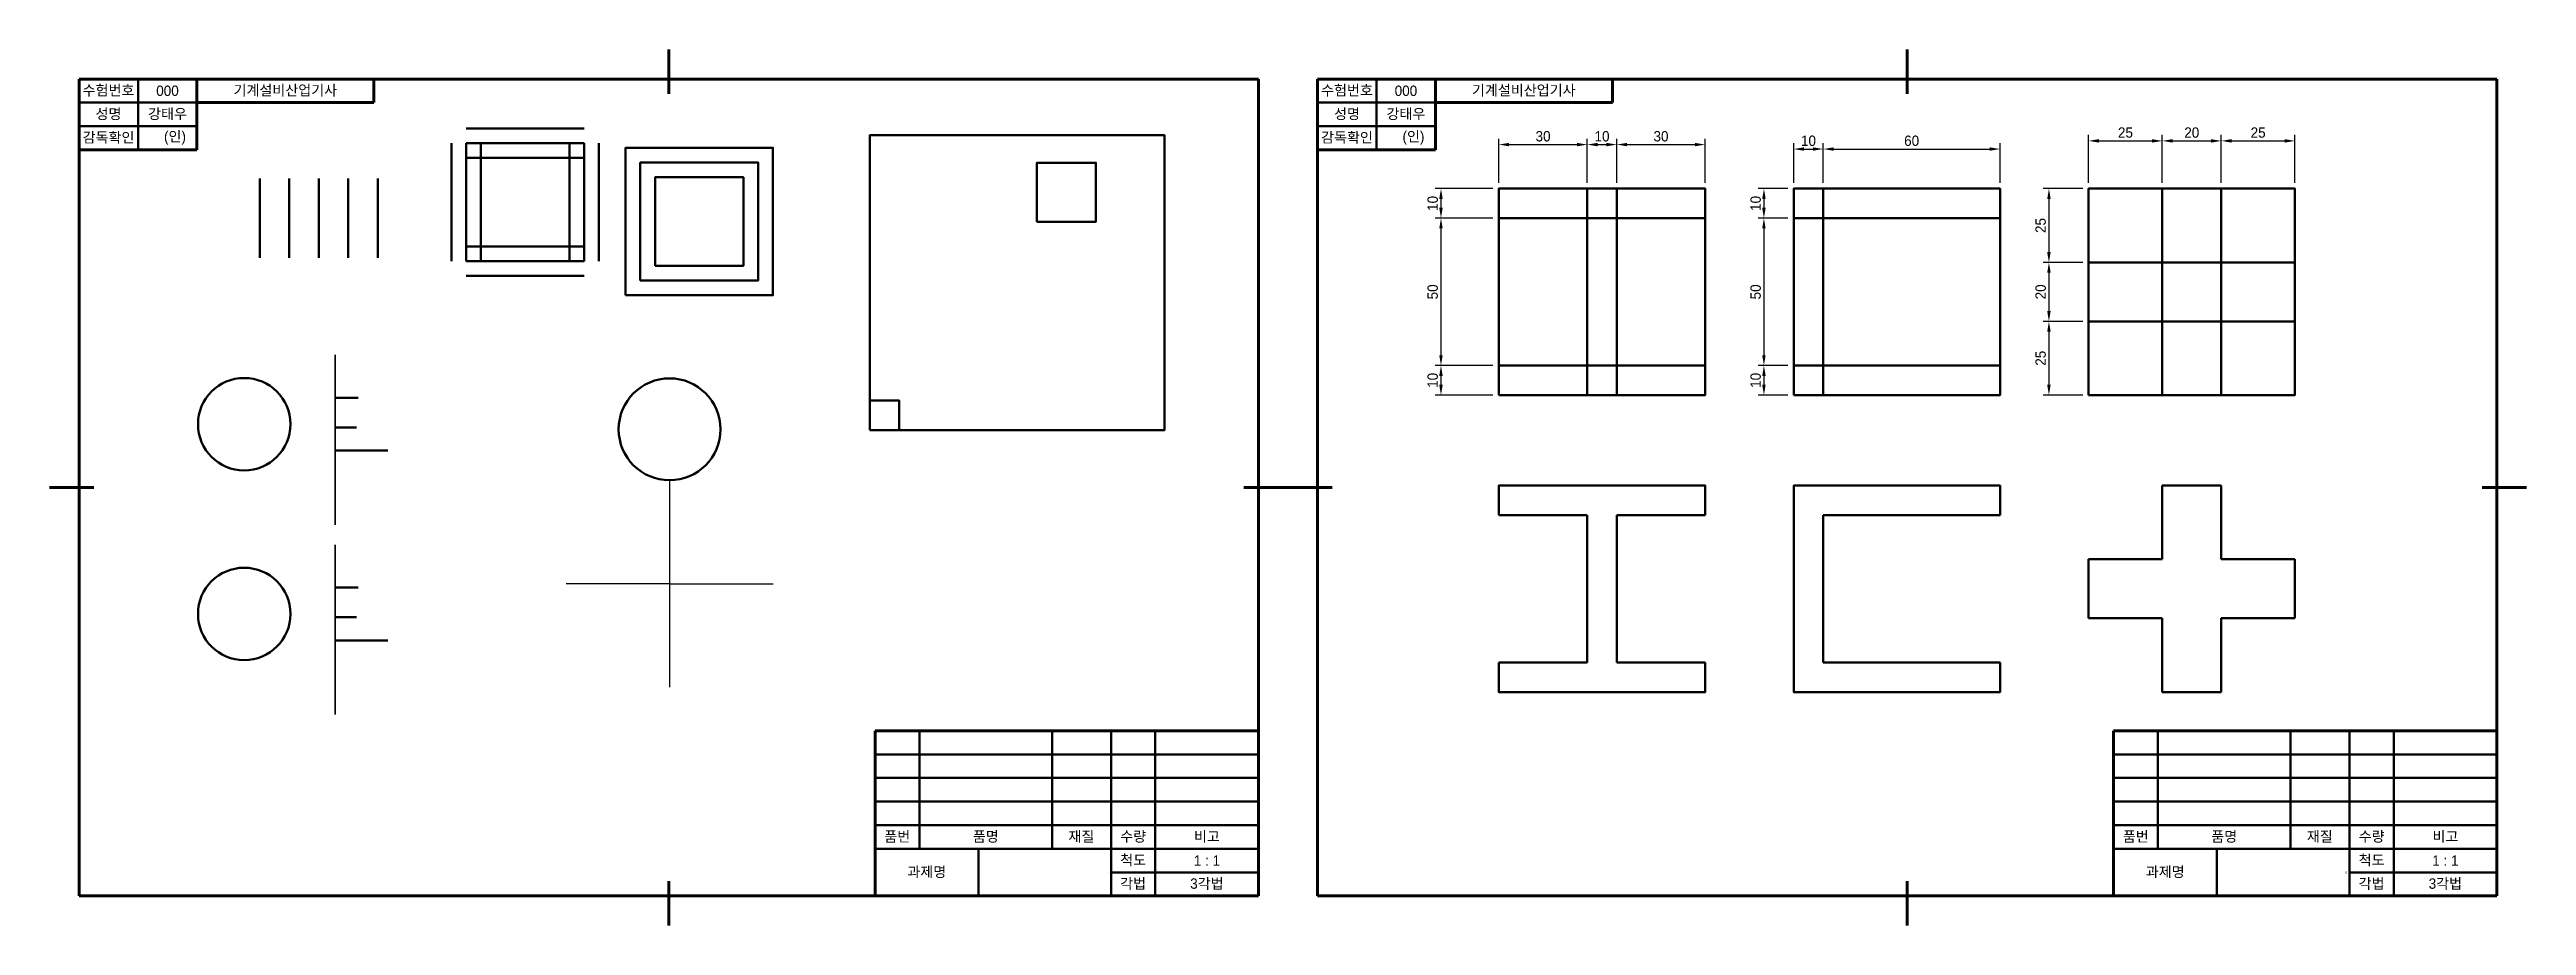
# Model space of a CAD drawing. Header units: millimetres. Extents: x 0 to 2520, y 0 to 297.
# Drawn here: x 0 to 840, y 0 to 297 of the extents above; entities that cross this region are included whole.
import ezdxf

# ---------------------------------------------------------------- set-up
doc = ezdxf.new("R2010")
doc.units = ezdxf.units.MM
doc.header["$LTSCALE"] = 0.5
for name, color, linetype, lineweight in [('1.윤곽선', 5, 'Continuous', 70), ('2.외형선', 3, 'Continuous', 50), ('4.일반주서', 2, 'Continuous', 35)]:
    doc.layers.add(name, color=color, linetype=linetype, lineweight=lineweight)
doc.styles.add('굴림', font='')
doc.styles.get('굴림').set_extended_font_data('Gulim')
doc.dimstyles.new('기계제도기능사치수', dxfattribs={"dimtxt": 3.5, "dimasz": 3.5, "dimexe": 2, "dimexo": 2, "dimgap": 1, "dimtad": 1, "dimdsep": 46, "dimtxsty": '굴림', "dimcen": 2.5, "dimclrd": 1, "dimclre": 1, "dimclrt": 2, "dimazin": 2, "dimtfac": 1, "dimtmove": 0, "dimatfit": 3, "dimfxl": 1, "dimarcsym": 0})

msp = doc.modelspace()

# ---------------------------------------------------------------- texts
at = {"layer": '4.일반주서', "char_height": 3.5, "attachment_point": 5, "style": '굴림'}
for s, insert, width in [('수험번호', (20, 283), 20), ('성명', (20, 275), 20), ('강태우', (40, 275), 20), ('000', (40, 283), 20), ('기계설비산업기사', (79.963, 283), 60.07361), ('수험번호', (440, 283), 20), ('성명', (440, 275), 20), ('강태우', (460, 275), 20), ('000', (460, 283), 20), ('기계설비산업기사', (499.963, 283), 60.07361), ('감독확인', (20, 267), 20), ('    (인)', (40, 267), 20), ('감독확인', (440, 267), 20), ('    (인)', (460, 267), 20), ('품번', (287.5, 30), 15), ('품명', (317.5, 30), 45), ('재질', (349.926, 30), 19.8528), ('수량', (367.5, 30), 15), ('비고', (392.5, 30), 35), ('품번', (707.5, 30), 15), ('품명', (737.5, 30), 45), ('재질', (769.926, 30), 19.8528), ('수량', (787.5, 30), 15), ('비고', (812.5, 30), 35), ('과제명', (297.5, 18), 35), ('척도', (367.5, 22), 15), ('1 : 1', (392.5, 22), 35), ('과제명', (717.5, 18), 35), ('척도', (787.5, 22), 15), ('1 : 1', (812.5, 22), 35), ('각법', (367.463, 14), 15.0736), ('3각법', (392.5, 14), 35), ('각법', (787.463, 14), 15.0736), ('3각법', (812.5, 14), 35)]:
    msp.add_mtext(s, dxfattribs=dict(at, insert=insert, width=width))

# ---------------------------------------------------------------- blocks, each defined once
blk = doc.blocks.new('*D2')
at = {"layer": '2.외형선', "color": 1, "lineweight": -2, "transparency": 16777216}
for p, q in [((489.5, 249.83), (469.88, 249.83)), ((471.88, 246.33), (471.88, 243.33)), ((489.5, 239.83), (469.88, 239.83))]:
    blk.add_line(p, q, dxfattribs=at)
at = {"layer": '2.외형선', "color": 1, "transparency": 16777216}
for points in [[(471.29, 246.33), (472.46, 246.33), (471.88, 249.83)], [(471.29, 243.33), (472.46, 243.33), (471.88, 239.83)]]:
    blk.add_solid(points, dxfattribs=at)
at = {"layer": 'Defpoints', "color": 0, "transparency": 16777216}
for p in [(491.5, 249.83), (471.88, 239.83), (491.5, 239.83)]:
    blk.add_point(p, dxfattribs=at)
at = {"layer": '2.외형선', "color": 2, "transparency": 16777216, "insert": (469.08, 244.83), "char_height": 3.5, "attachment_point": 5, "rotation": 90, "style": '굴림'}
blk.add_mtext('10', dxfattribs=at)
blk = doc.blocks.new('*D3')
at = {"layer": '2.외형선', "color": 1, "lineweight": -2, "transparency": 16777216}
for p, q in [((489.5, 239.83), (469.88, 239.83)), ((471.88, 236.33), (471.88, 193.33)), ((489.5, 189.83), (469.88, 189.83))]:
    blk.add_line(p, q, dxfattribs=at)
at = {"layer": '2.외형선', "color": 1, "transparency": 16777216}
for points in [[(471.29, 236.33), (472.46, 236.33), (471.88, 239.83)], [(471.29, 193.33), (472.46, 193.33), (471.88, 189.83)]]:
    blk.add_solid(points, dxfattribs=at)
at = {"layer": 'Defpoints', "color": 0, "transparency": 16777216}
for p in [(491.5, 239.83), (471.88, 189.83), (491.5, 189.83)]:
    blk.add_point(p, dxfattribs=at)
at = {"layer": '2.외형선', "color": 2, "transparency": 16777216, "insert": (469.08, 214.83), "char_height": 3.5, "attachment_point": 5, "rotation": 90, "style": '굴림'}
blk.add_mtext('50', dxfattribs=at)
blk = doc.blocks.new('*D4')
at = {"layer": '2.외형선', "color": 1, "lineweight": -2, "transparency": 16777216}
for p, q in [((489.5, 189.83), (469.88, 189.83)), ((471.88, 186.33), (471.88, 183.33)), ((489.5, 179.83), (469.88, 179.83))]:
    blk.add_line(p, q, dxfattribs=at)
at = {"layer": '2.외형선', "color": 1, "transparency": 16777216}
for points in [[(471.29, 186.33), (472.46, 186.33), (471.88, 189.83)], [(471.29, 183.33), (472.46, 183.33), (471.88, 179.83)]]:
    blk.add_solid(points, dxfattribs=at)
at = {"layer": 'Defpoints', "color": 0, "transparency": 16777216}
for p in [(491.5, 189.83), (471.88, 179.83), (491.5, 179.83)]:
    blk.add_point(p, dxfattribs=at)
at = {"layer": '2.외형선', "color": 2, "transparency": 16777216, "insert": (469.08, 184.83), "char_height": 3.5, "attachment_point": 5, "rotation": 90, "style": '굴림'}
blk.add_mtext('10', dxfattribs=at)
blk = doc.blocks.new('*D5')
at = {"layer": '2.외형선', "color": 1, "lineweight": -2, "transparency": 16777216}
for p, q in [((491.5, 251.83), (491.5, 266.77)), ((495, 264.77), (518, 264.77)), ((521.5, 251.83), (521.5, 266.77))]:
    blk.add_line(p, q, dxfattribs=at)
at = {"layer": '2.외형선', "color": 1, "transparency": 16777216}
for points in [[(495, 265.36), (495, 264.19), (491.5, 264.77)], [(518, 265.36), (518, 264.19), (521.5, 264.77)]]:
    blk.add_solid(points, dxfattribs=at)
at = {"layer": 'Defpoints', "color": 0, "transparency": 16777216}
for p in [(521.5, 264.77), (491.5, 249.83), (521.5, 249.83)]:
    blk.add_point(p, dxfattribs=at)
at = {"layer": '2.외형선', "color": 2, "transparency": 16777216, "insert": (506.5, 267.57), "char_height": 3.5, "attachment_point": 5, "style": '굴림'}
blk.add_mtext('30', dxfattribs=at)
blk = doc.blocks.new('*D6')
at = {"layer": '2.외형선', "color": 1, "lineweight": -2, "transparency": 16777216}
for p, q in [((521.5, 251.83), (521.5, 266.77)), ((525, 264.77), (528, 264.77)), ((531.5, 251.83), (531.5, 266.77))]:
    blk.add_line(p, q, dxfattribs=at)
at = {"layer": '2.외형선', "color": 1, "transparency": 16777216}
for points in [[(525, 265.36), (525, 264.19), (521.5, 264.77)], [(528, 265.36), (528, 264.19), (531.5, 264.77)]]:
    blk.add_solid(points, dxfattribs=at)
at = {"layer": 'Defpoints', "color": 0, "transparency": 16777216}
for p in [(531.5, 264.77), (521.5, 249.83), (531.5, 249.83)]:
    blk.add_point(p, dxfattribs=at)
at = {"layer": '2.외형선', "color": 2, "transparency": 16777216, "insert": (526.5, 267.57), "char_height": 3.5, "attachment_point": 5, "style": '굴림'}
blk.add_mtext('10', dxfattribs=at)
blk = doc.blocks.new('*D7')
at = {"layer": '2.외형선', "color": 1, "lineweight": -2, "transparency": 16777216}
for p, q in [((531.5, 251.83), (531.5, 266.77)), ((535, 264.77), (558, 264.77)), ((561.5, 251.83), (561.5, 266.77))]:
    blk.add_line(p, q, dxfattribs=at)
at = {"layer": '2.외형선', "color": 1, "transparency": 16777216}
for points in [[(535, 265.36), (535, 264.19), (531.5, 264.77)], [(558, 265.36), (558, 264.19), (561.5, 264.77)]]:
    blk.add_solid(points, dxfattribs=at)
at = {"layer": 'Defpoints', "color": 0, "transparency": 16777216}
for p in [(561.5, 264.77), (531.5, 249.83), (561.5, 249.83)]:
    blk.add_point(p, dxfattribs=at)
at = {"layer": '2.외형선', "color": 2, "transparency": 16777216, "insert": (546.5, 267.57), "char_height": 3.5, "attachment_point": 5, "style": '굴림'}
blk.add_mtext('30', dxfattribs=at)
blk = doc.blocks.new('*D8')
at = {"layer": '2.외형선', "color": 1, "lineweight": -2, "transparency": 16777216}
for p, q in [((591.5, 251.83), (591.5, 265.26)), ((595, 263.26), (598, 263.26)), ((601.5, 251.83), (601.5, 265.26))]:
    blk.add_line(p, q, dxfattribs=at)
at = {"layer": '2.외형선', "color": 1, "transparency": 16777216}
for points in [[(595, 263.84), (595, 262.68), (591.5, 263.26)], [(598, 263.84), (598, 262.68), (601.5, 263.26)]]:
    blk.add_solid(points, dxfattribs=at)
at = {"layer": 'Defpoints', "color": 0, "transparency": 16777216}
for p in [(601.5, 263.26), (591.5, 249.83), (601.5, 249.83)]:
    blk.add_point(p, dxfattribs=at)
at = {"layer": '2.외형선', "color": 2, "transparency": 16777216, "insert": (596.5, 266.06), "char_height": 3.5, "attachment_point": 5, "style": '굴림'}
blk.add_mtext('10', dxfattribs=at)
blk = doc.blocks.new('*D9')
at = {"layer": '2.외형선', "color": 1, "lineweight": -2, "transparency": 16777216}
for p, q in [((589.5, 249.83), (579.4, 249.83)), ((581.4, 246.33), (581.4, 243.33)), ((589.5, 239.83), (579.4, 239.83))]:
    blk.add_line(p, q, dxfattribs=at)
at = {"layer": '2.외형선', "color": 1, "transparency": 16777216}
for points in [[(580.82, 246.33), (581.98, 246.33), (581.4, 249.83)], [(580.82, 243.33), (581.98, 243.33), (581.4, 239.83)]]:
    blk.add_solid(points, dxfattribs=at)
at = {"layer": 'Defpoints', "color": 0, "transparency": 16777216}
for p in [(591.5, 249.83), (581.4, 239.83), (591.5, 239.83)]:
    blk.add_point(p, dxfattribs=at)
at = {"layer": '2.외형선', "color": 2, "transparency": 16777216, "insert": (578.6, 244.83), "char_height": 3.5, "attachment_point": 5, "rotation": 90, "style": '굴림'}
blk.add_mtext('10', dxfattribs=at)
blk = doc.blocks.new('*D10')
at = {"layer": '2.외형선', "color": 1, "lineweight": -2, "transparency": 16777216}
for p, q in [((691.5, 251.83), (691.5, 268.03)), ((695, 266.03), (713, 266.03)), ((716.5, 251.83), (716.5, 268.03))]:
    blk.add_line(p, q, dxfattribs=at)
at = {"layer": '2.외형선', "color": 1, "transparency": 16777216}
for points in [[(695, 266.62), (695, 265.45), (691.5, 266.03)], [(713, 266.62), (713, 265.45), (716.5, 266.03)]]:
    blk.add_solid(points, dxfattribs=at)
at = {"layer": 'Defpoints', "color": 0, "transparency": 16777216}
for p in [(716.5, 266.03), (691.5, 249.83), (716.5, 249.83)]:
    blk.add_point(p, dxfattribs=at)
at = {"layer": '2.외형선', "color": 2, "transparency": 16777216, "insert": (704, 268.83), "char_height": 3.5, "attachment_point": 5, "style": '굴림'}
blk.add_mtext('25', dxfattribs=at)
blk = doc.blocks.new('*D11')
at = {"layer": '2.외형선', "color": 1, "lineweight": -2, "transparency": 16777216}
for p, q in [((689.5, 249.83), (676.05, 249.83)), ((678.05, 246.33), (678.05, 228.33)), ((689.5, 224.83), (676.05, 224.83))]:
    blk.add_line(p, q, dxfattribs=at)
at = {"layer": '2.외형선', "color": 1, "transparency": 16777216}
for points in [[(677.47, 246.33), (678.64, 246.33), (678.05, 249.83)], [(677.47, 228.33), (678.64, 228.33), (678.05, 224.83)]]:
    blk.add_solid(points, dxfattribs=at)
at = {"layer": 'Defpoints', "color": 0, "transparency": 16777216}
for p in [(691.5, 249.83), (678.05, 224.83), (691.5, 224.83)]:
    blk.add_point(p, dxfattribs=at)
at = {"layer": '2.외형선', "color": 2, "transparency": 16777216, "insert": (675.26, 237.33), "char_height": 3.5, "attachment_point": 5, "rotation": 90, "style": '굴림'}
blk.add_mtext('25', dxfattribs=at)
blk = doc.blocks.new('*D12')
at = {"layer": '2.외형선', "color": 1, "lineweight": -2, "transparency": 16777216}
for p, q in [((689.5, 224.83), (676.05, 224.83)), ((678.05, 221.33), (678.05, 208.33)), ((689.5, 204.83), (676.05, 204.83))]:
    blk.add_line(p, q, dxfattribs=at)
at = {"layer": '2.외형선', "color": 1, "transparency": 16777216}
for points in [[(677.47, 221.33), (678.64, 221.33), (678.05, 224.83)], [(677.47, 208.33), (678.64, 208.33), (678.05, 204.83)]]:
    blk.add_solid(points, dxfattribs=at)
at = {"layer": 'Defpoints', "color": 0, "transparency": 16777216}
for p in [(691.5, 224.83), (678.05, 204.83), (691.5, 204.83)]:
    blk.add_point(p, dxfattribs=at)
at = {"layer": '2.외형선', "color": 2, "transparency": 16777216, "insert": (675.26, 214.83), "char_height": 3.5, "attachment_point": 5, "rotation": 90, "style": '굴림'}
blk.add_mtext('20', dxfattribs=at)
blk = doc.blocks.new('*D13')
at = {"layer": '2.외형선', "color": 1, "lineweight": -2, "transparency": 16777216}
for p, q in [((689.5, 204.83), (676.05, 204.83)), ((678.05, 201.33), (678.05, 183.33)), ((689.5, 179.83), (676.05, 179.83))]:
    blk.add_line(p, q, dxfattribs=at)
at = {"layer": '2.외형선', "color": 1, "transparency": 16777216}
for points in [[(677.47, 201.33), (678.64, 201.33), (678.05, 204.83)], [(677.47, 183.33), (678.64, 183.33), (678.05, 179.83)]]:
    blk.add_solid(points, dxfattribs=at)
at = {"layer": 'Defpoints', "color": 0, "transparency": 16777216}
for p in [(691.5, 204.83), (678.05, 179.83), (691.5, 179.83)]:
    blk.add_point(p, dxfattribs=at)
at = {"layer": '2.외형선', "color": 2, "transparency": 16777216, "insert": (675.26, 192.33), "char_height": 3.5, "attachment_point": 5, "rotation": 90, "style": '굴림'}
blk.add_mtext('25', dxfattribs=at)
blk = doc.blocks.new('*D14')
at = {"layer": '2.외형선', "color": 1, "lineweight": -2, "transparency": 16777216}
for p, q in [((716.5, 251.83), (716.5, 268.03)), ((720, 266.03), (733, 266.03)), ((736.5, 251.83), (736.5, 268.03))]:
    blk.add_line(p, q, dxfattribs=at)
at = {"layer": '2.외형선', "color": 1, "transparency": 16777216}
for points in [[(720, 266.62), (720, 265.45), (716.5, 266.03)], [(733, 266.62), (733, 265.45), (736.5, 266.03)]]:
    blk.add_solid(points, dxfattribs=at)
at = {"layer": 'Defpoints', "color": 0, "transparency": 16777216}
for p in [(736.5, 266.03), (716.5, 249.83), (736.5, 249.83)]:
    blk.add_point(p, dxfattribs=at)
at = {"layer": '2.외형선', "color": 2, "transparency": 16777216, "insert": (726.5, 268.83), "char_height": 3.5, "attachment_point": 5, "style": '굴림'}
blk.add_mtext('20', dxfattribs=at)
blk = doc.blocks.new('*D15')
at = {"layer": '2.외형선', "color": 1, "lineweight": -2, "transparency": 16777216}
for p, q in [((736.5, 251.83), (736.5, 268.03)), ((740, 266.03), (758, 266.03)), ((761.5, 251.83), (761.5, 268.03))]:
    blk.add_line(p, q, dxfattribs=at)
at = {"layer": '2.외형선', "color": 1, "transparency": 16777216}
for points in [[(740, 266.62), (740, 265.45), (736.5, 266.03)], [(758, 266.62), (758, 265.45), (761.5, 266.03)]]:
    blk.add_solid(points, dxfattribs=at)
at = {"layer": 'Defpoints', "color": 0, "transparency": 16777216}
for p in [(761.5, 266.03), (736.5, 249.83), (761.5, 249.83)]:
    blk.add_point(p, dxfattribs=at)
at = {"layer": '2.외형선', "color": 2, "transparency": 16777216, "insert": (749, 268.83), "char_height": 3.5, "attachment_point": 5, "style": '굴림'}
blk.add_mtext('25', dxfattribs=at)
blk = doc.blocks.new('*D16')
at = {"layer": '2.외형선', "color": 1, "lineweight": -2, "transparency": 16777216}
for p, q in [((601.5, 251.83), (601.5, 265.26)), ((605, 263.26), (658, 263.26)), ((661.5, 251.83), (661.5, 265.26))]:
    blk.add_line(p, q, dxfattribs=at)
at = {"layer": '2.외형선', "color": 1, "transparency": 16777216}
for points in [[(605, 263.84), (605, 262.68), (601.5, 263.26)], [(658, 263.84), (658, 262.68), (661.5, 263.26)]]:
    blk.add_solid(points, dxfattribs=at)
at = {"layer": 'Defpoints', "color": 0, "transparency": 16777216}
for p in [(661.5, 263.26), (601.5, 249.83), (661.5, 249.83)]:
    blk.add_point(p, dxfattribs=at)
at = {"layer": '2.외형선', "color": 2, "transparency": 16777216, "insert": (631.5, 266.05), "char_height": 3.5, "attachment_point": 5, "style": '굴림'}
blk.add_mtext('60', dxfattribs=at)
blk = doc.blocks.new('*D17')
at = {"layer": '2.외형선', "color": 1, "lineweight": -2, "transparency": 16777216}
for p, q in [((589.5, 239.83), (579.4, 239.83)), ((581.4, 236.33), (581.4, 193.33)), ((589.5, 189.83), (579.4, 189.83))]:
    blk.add_line(p, q, dxfattribs=at)
at = {"layer": '2.외형선', "color": 1, "transparency": 16777216}
for points in [[(580.82, 236.33), (581.98, 236.33), (581.4, 239.83)], [(580.82, 193.33), (581.98, 193.33), (581.4, 189.83)]]:
    blk.add_solid(points, dxfattribs=at)
at = {"layer": 'Defpoints', "color": 0, "transparency": 16777216}
for p in [(591.5, 239.83), (581.4, 189.83), (591.5, 189.83)]:
    blk.add_point(p, dxfattribs=at)
at = {"layer": '2.외형선', "color": 2, "transparency": 16777216, "insert": (578.61, 214.83), "char_height": 3.5, "attachment_point": 5, "rotation": 90, "style": '굴림'}
blk.add_mtext('50', dxfattribs=at)
blk = doc.blocks.new('*D18')
at = {"layer": '2.외형선', "color": 1, "lineweight": -2, "transparency": 16777216}
for p, q in [((589.5, 189.83), (579.4, 189.83)), ((581.4, 186.33), (581.4, 183.33)), ((589.5, 179.83), (579.4, 179.83))]:
    blk.add_line(p, q, dxfattribs=at)
at = {"layer": '2.외형선', "color": 1, "transparency": 16777216}
for points in [[(580.82, 186.33), (581.98, 186.33), (581.4, 189.83)], [(580.82, 183.33), (581.98, 183.33), (581.4, 179.83)]]:
    blk.add_solid(points, dxfattribs=at)
at = {"layer": 'Defpoints', "color": 0, "transparency": 16777216}
for p in [(591.5, 189.83), (581.4, 179.83), (591.5, 179.83)]:
    blk.add_point(p, dxfattribs=at)
at = {"layer": '2.외형선', "color": 2, "transparency": 16777216, "insert": (578.6, 184.83), "char_height": 3.5, "attachment_point": 5, "rotation": 90, "style": '굴림'}
blk.add_mtext('10', dxfattribs=at)

# ---------------------------------------------------------------- dimensions: what is measured, and where the dimension line sits
at = {"layer": '2.외형선'}
for base, p1, p2, picture, middle in [((521.499, 264.772), (491.499, 249.834), (521.499, 249.834), '*D5', (506.499, 267.567)), ((716.499, 266.034), (691.499, 249.834), (716.499, 249.834), '*D10', (703.999, 268.828)), ((601.499, 263.259), (591.499, 249.834), (601.499, 249.834), '*D8', (596.499, 266.058))]:
    dim = msp.add_linear_dim(base=base, p1=p1, p2=p2, dimstyle='기계제도기능사치수', dxfattribs=at)
    dim.commit()
    dim.dimension.update_dxf_attribs({"geometry": picture, "text_midpoint": middle})
for base, p1, p2, picture, middle in [((531.499, 264.772), (521.499, 249.834), (531.499, 249.834), '*D6', (526.499, 267.571)), ((561.499, 264.772), (531.499, 249.834), (561.499, 249.834), '*D7', (546.499, 267.567)), ((736.499, 266.034), (716.499, 249.834), (736.499, 249.834), '*D14', (726.499, 268.828)), ((761.499, 266.034), (736.499, 249.834), (761.499, 249.834), '*D15', (748.999, 268.828)), ((661.499, 263.259), (601.499, 249.834), (661.499, 249.834), '*D16', (631.499, 266.053))]:
    dim = msp.add_linear_dim(base=base, p1=p1, p2=p2, dimstyle='기계제도기능사치수', override={"dimtmove": 1}, dxfattribs=at)
    dim.commit()
    dim.dimension.update_dxf_attribs({"geometry": picture, "text_midpoint": middle})
for base, p1, p2, picture, middle in [((471.877, 239.834), (491.499, 249.834), (491.499, 239.834), '*D2', (469.078, 244.834)), ((581.401, 239.834), (591.499, 249.834), (591.499, 239.834), '*D9', (578.602, 244.834)), ((678.054, 224.834), (691.499, 249.834), (691.499, 224.834), '*D11', (675.259, 237.334))]:
    dim = msp.add_linear_dim(base=base, p1=p1, p2=p2, angle=90, dimstyle='기계제도기능사치수', dxfattribs=at)
    dim.commit()
    dim.dimension.update_dxf_attribs({"geometry": picture, "text_midpoint": middle})
for base, p1, p2, picture, middle in [((471.877, 189.834), (491.499, 239.834), (491.499, 189.834), '*D3', (469.083, 214.834)), ((581.401, 189.834), (591.499, 239.834), (591.499, 189.834), '*D17', (578.606, 214.834)), ((678.054, 204.834), (691.499, 224.834), (691.499, 204.834), '*D12', (675.259, 214.834)), ((678.054, 179.834), (691.499, 204.834), (691.499, 179.834), '*D13', (675.259, 192.334)), ((471.877, 179.834), (491.499, 189.834), (491.499, 179.834), '*D4', (469.078, 184.834)), ((581.401, 179.834), (591.499, 189.834), (591.499, 179.834), '*D18', (578.602, 184.834))]:
    dim = msp.add_linear_dim(base=base, p1=p1, p2=p2, angle=90, dimstyle='기계제도기능사치수', override={"dimtmove": 1}, dxfattribs=at)
    dim.commit()
    dim.dimension.update_dxf_attribs({"geometry": picture, "text_midpoint": middle})

# ---------------------------------------------------------------- linework, layer by layer
for p, q in [((210.275, 150.955), (210.275, 80.747)), ((210.275, 115.851), (175.171, 115.851)), ((210.275, 115.851), (245.379, 115.851))]:
    msp.add_line(p, q)
at = {"layer": '1.윤곽선'}
for p, q in [((210, 297), (210, 282)), ((630, 297), (630, 282)), ((410, 287), (10, 287)), ((10, 287), (10, 10)), ((50, 287), (50, 263)), ((110, 287), (110, 279)), ((410, 10), (410, 287)), ((830, 287), (430, 287)), ((430, 287), (430, 10)), ((470, 287), (470, 263)), ((530, 287), (530, 279)), ((830, 10), (830, 287)), ((110, 279), (50, 279)), ((530, 279), (470, 279)), ((50, 263), (10, 263)), ((470, 263), (430, 263)), ((0, 148.5), (15, 148.5)), ((420, 148.5), (405, 148.5)), ((420, 148.5), (435, 148.5)), ((840, 148.5), (825, 148.5)), ((280, 66), (410, 66)), ((280, 10), (280, 66)), ((700, 66), (830, 66)), ((700, 10), (700, 66)), ((10, 10), (410, 10)), ((210, 0), (210, 15)), ((430, 10), (830, 10)), ((630, 0), (630, 15))]:
    msp.add_line(p, q, dxfattribs=at)
at = {"layer": '2.외형선'}
for p, q in [((30, 287), (30, 263)), ((450, 287), (450, 263)), ((30, 279), (10, 279)), ((30, 279), (50, 279)), ((450, 279), (430, 279)), ((450, 279), (470, 279)), ((50, 271), (10, 271)), ((181.284, 270.255), (141.284, 270.255)), ((470, 271), (430, 271)), ((136.284, 265.255), (136.284, 225.255)), ((181.284, 265.255), (141.284, 265.255)), ((141.284, 265.255), (141.284, 225.255)), ((146.284, 265.255), (146.284, 225.255)), ((176.284, 225.255), (176.284, 265.255)), ((181.284, 225.255), (181.284, 265.255)), ((186.284, 225.255), (186.284, 265.255)), ((71.297, 253.234), (71.297, 226.348)), ((81.297, 253.234), (81.297, 226.348)), ((91.297, 253.234), (91.297, 226.348)), ((101.297, 253.234), (101.297, 226.348)), ((111.297, 253.234), (111.297, 226.348)), ((181.284, 260.255), (141.284, 260.255)), ((491.499, 249.834), (491.499, 239.834)), ((531.499, 249.834), (521.499, 249.834)), ((521.499, 249.834), (521.499, 179.834)), ((531.499, 179.834), (531.499, 249.834)), ((591.499, 249.834), (591.499, 239.834)), ((591.499, 249.834), (601.499, 249.834)), ((601.499, 249.834), (601.499, 179.834)), ((691.499, 249.834), (691.499, 224.834)), ((716.499, 179.834), (716.499, 249.834)), ((736.499, 179.834), (736.499, 249.834)), ((491.499, 239.834), (561.499, 239.834)), ((561.499, 239.834), (531.499, 239.834)), ((531.499, 239.834), (531.499, 179.834)), ((591.499, 239.834), (661.499, 239.834)), ((141.284, 230.255), (181.284, 230.255)), ((141.284, 225.255), (181.284, 225.255)), ((141.284, 220.255), (181.284, 220.255)), ((691.499, 224.834), (691.499, 204.834)), ((691.499, 224.834), (761.499, 224.834)), ((691.499, 204.834), (691.499, 179.834)), ((691.499, 204.834), (761.499, 204.834)), ((521.499, 189.834), (491.499, 189.834)), ((491.499, 189.834), (561.499, 189.834)), ((521.499, 179.834), (521.499, 189.834)), ((601.499, 189.834), (591.499, 189.834)), ((591.499, 189.834), (661.499, 189.834)), ((601.499, 179.834), (601.499, 189.834)), ((96.81, 178.906), (104.646, 178.906)), ((691.499, 179.834), (716.499, 179.834)), ((716.499, 179.834), (736.499, 179.834)), ((736.499, 179.834), (761.499, 179.834)), ((96.81, 168.837), (104.086, 168.837)), ((96.81, 161.005), (114.722, 161.005)), ((491.499, 149.146), (491.499, 139.146)), ((531.499, 149.146), (521.499, 149.146)), ((591.499, 149.146), (591.499, 139.146)), ((591.499, 149.146), (601.499, 149.146)), ((716.499, 124.146), (716.499, 149.146)), ((736.499, 124.146), (736.499, 149.146)), ((491.499, 139.146), (521.499, 139.146)), ((521.499, 139.146), (521.499, 89.146)), ((561.499, 139.146), (531.499, 139.146)), ((531.499, 139.146), (531.499, 89.146)), ((531.499, 89.146), (531.499, 139.146)), ((531.499, 139.146), (561.499, 139.146)), ((601.499, 139.146), (661.499, 139.146)), ((601.499, 139.146), (601.499, 89.146)), ((691.499, 124.146), (691.499, 104.146)), ((691.499, 124.146), (716.499, 124.146)), ((736.499, 124.146), (761.499, 124.146)), ((96.81, 114.569), (104.646, 114.569)), ((96.81, 104.5), (104.086, 104.5)), ((691.499, 104.146), (716.499, 104.146)), ((716.499, 79.146), (716.499, 104.146)), ((736.499, 79.146), (736.499, 104.146)), ((736.499, 104.146), (761.499, 104.146)), ((96.81, 96.668), (114.722, 96.668)), ((521.499, 89.146), (491.499, 89.146)), ((491.499, 89.146), (521.499, 89.146)), ((531.499, 89.146), (561.499, 89.146)), ((601.499, 89.146), (661.499, 89.146)), ((716.499, 79.146), (736.499, 79.146)), ((295, 26), (295, 66)), ((340, 26), (340, 66)), ((360, 10), (360, 66)), ((375, 10), (375, 66)), ((715, 26), (715, 66)), ((760, 26), (760, 66)), ((780, 10), (780, 66)), ((795, 10), (795, 66)), ((280, 58), (410, 58)), ((700, 58), (830, 58)), ((280, 50), (410, 50)), ((280, 42), (410, 42)), ((700, 50), (830, 50)), ((700, 42), (830, 42)), ((280, 34), (410, 34)), ((700, 34), (830, 34)), ((280, 26), (410, 26)), ((315, 10), (315, 26)), ((700, 26), (830, 26)), ((735, 10), (735, 26)), ((358.76, 18), (358.833, 18)), ((360, 18), (410, 18)), ((778.76, 18), (778.833, 18)), ((780, 18), (830, 18))]:
    msp.add_line(p, q, dxfattribs=at)
for points in [[(195.337, 213.697), (245.337, 213.697), (245.337, 263.697), (195.337, 263.697)], [(278.154, 167.963), (378.154, 167.963), (378.154, 267.963), (278.154, 267.963)], [(200.337, 218.697), (240.337, 218.697), (240.337, 258.697), (200.337, 258.697)], [(205.337, 223.697), (235.337, 223.697), (235.337, 253.697), (205.337, 253.697)], [(334.848, 238.609), (354.848, 238.609), (354.848, 258.609), (334.848, 258.609)], [(491.499, 179.834), (561.499, 179.834), (561.499, 249.834), (491.499, 249.834)], [(591.499, 179.834), (661.499, 179.834), (661.499, 249.834), (591.499, 249.834)], [(691.499, 179.834), (761.499, 179.834), (761.499, 249.834), (691.499, 249.834)], [(278.154, 167.963), (288.154, 167.963), (288.154, 177.963), (278.154, 177.963)]]:
    msp.add_lwpolyline(points, close=True, dxfattribs=at)
for points in [[(561.499, 139.146), (561.499, 149.146), (491.499, 149.146), (491.499, 139.146)], [(661.499, 139.146), (661.499, 149.146), (591.499, 149.146), (591.499, 79.146), (661.499, 79.146), (661.499, 89.146)], [(736.499, 149.146), (716.499, 149.146)], [(691.499, 124.146), (691.499, 104.146)], [(761.499, 104.146), (761.499, 124.146)], [(491.499, 89.146), (491.499, 79.146), (561.499, 79.146), (561.499, 89.146)], [(716.499, 79.146), (736.499, 79.146)]]:
    msp.add_lwpolyline(points, dxfattribs=at)
for centre, radius in [((66.023, 169.955), 15.673), ((210.275, 168.229), 17.274), ((66.023, 105.619), 15.673)]:
    msp.add_circle(centre, radius, dxfattribs=at)
at = {"layer": '4.일반주서'}
for p, q in [((96.81, 193.451), (96.81, 135.831)), ((96.81, 129.115), (96.81, 71.494))]:
    msp.add_line(p, q, dxfattribs=at)

msp.set_redraw_order([(e.dxf.handle, doc.entitydb.next_handle()) for e in msp.query("TEXT MTEXT ATTDEF DIMENSION ARC_DIMENSION")])  # texts and dimensions are drawn at this point

doc.saveas('drawing.dxf')
